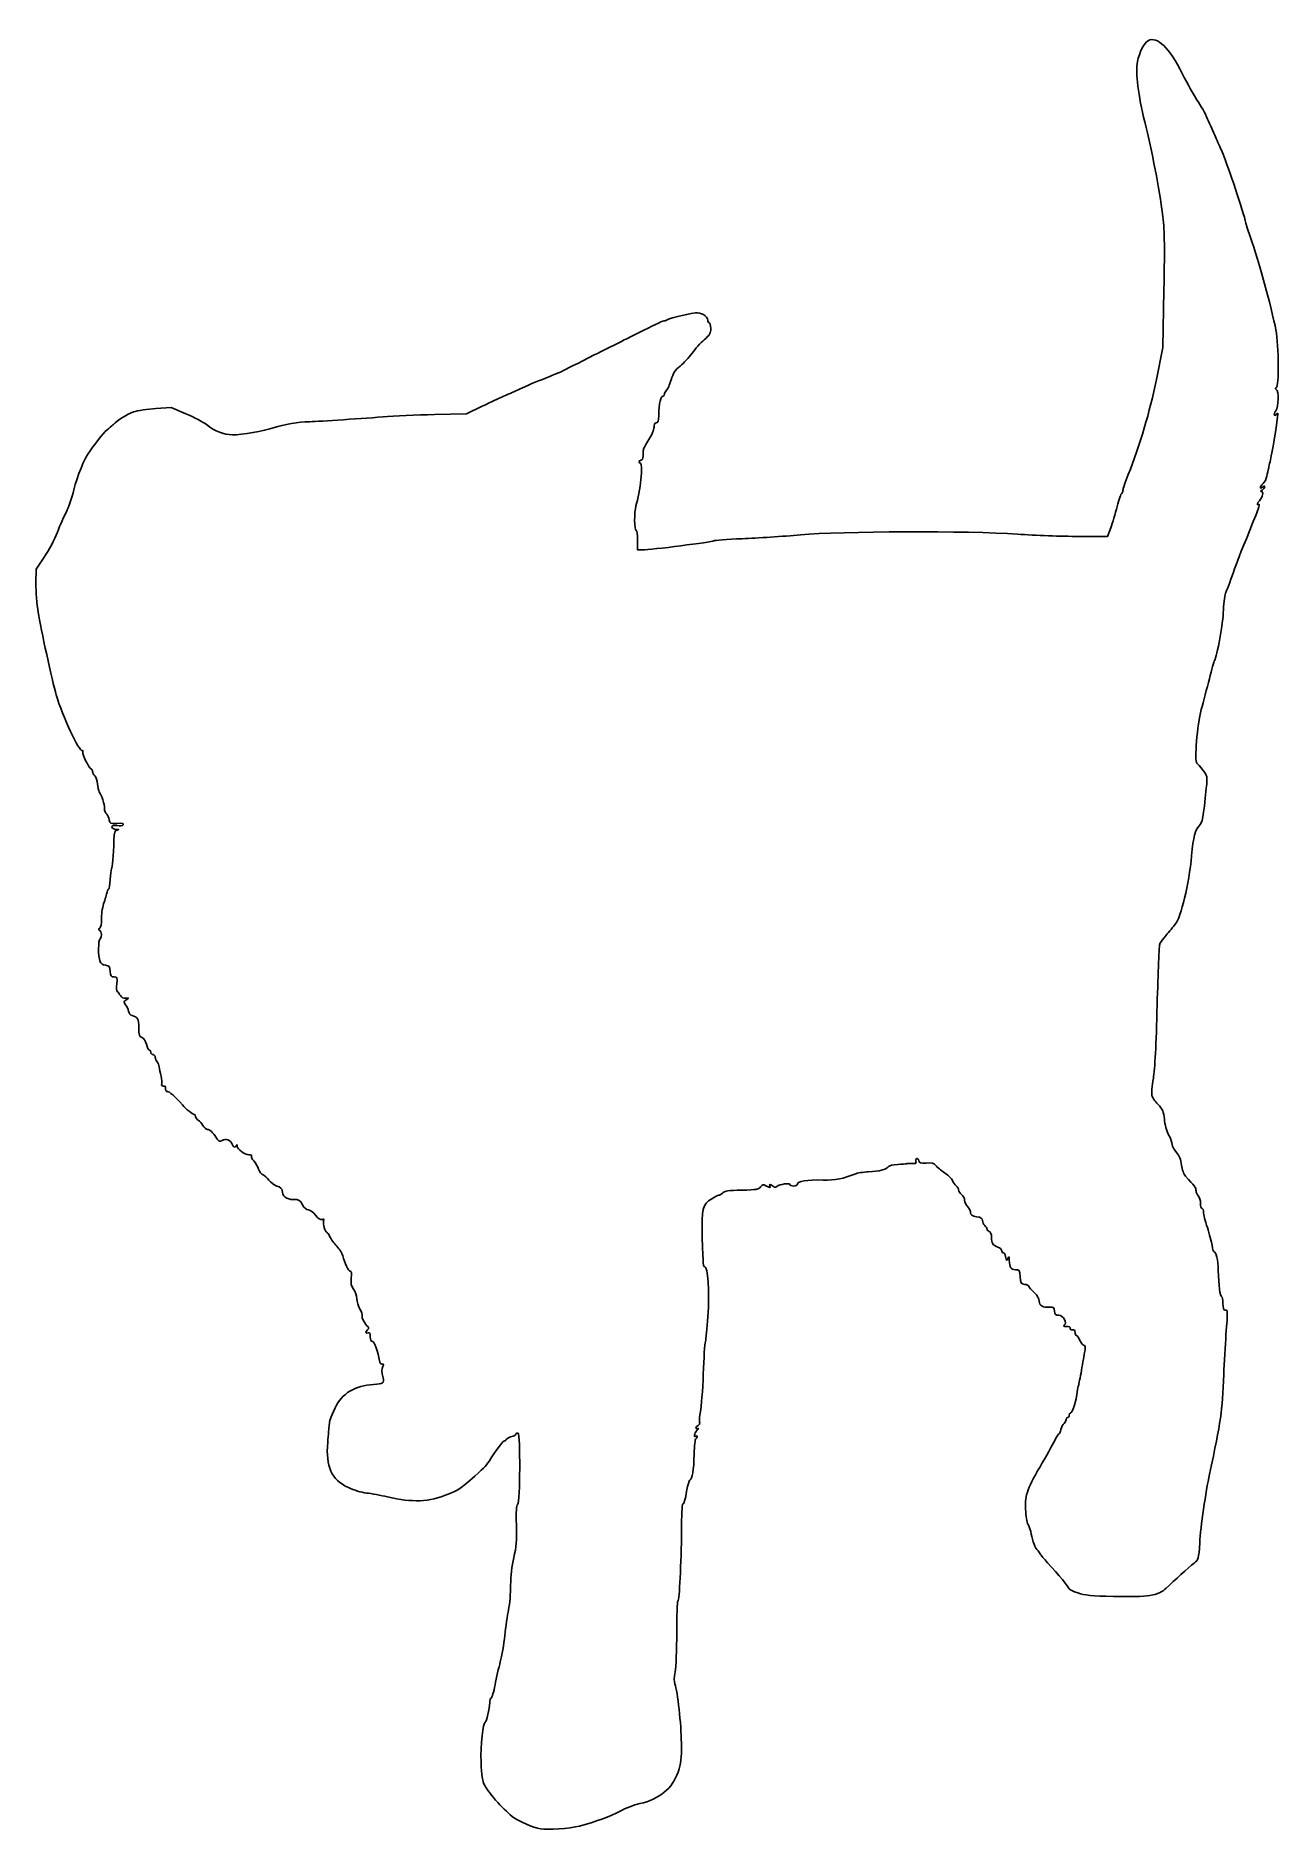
# Model space of a CAD drawing. Header units: centimetres. Extents: x -7.1 to 7.1, y -10.2 to 10.2.
import ezdxf

# ---------------------------------------------------------------- set-up
doc = ezdxf.new("R2010")
doc.units = ezdxf.units.CM
doc.header["$MEASUREMENT"] = 0
doc.layers.add('Camada 1', color=7, linetype='Continuous')

msp = doc.modelspace()

# ---------------------------------------------------------------- linework, layer by layer
at = {"layer": 'Camada 1'}
msp.add_open_spline([(-1.32289, -10.14869), (-1.41126, -10.13123), (-1.55451, -10.07111), (-1.62822, -10.02063), (-1.62822, -10.02063), (-1.71836, -9.95864), (-1.90945, -9.74673), (-1.95662, -9.65593), (-1.95662, -9.65593), (-1.98281, -9.60595), (-1.99189, -9.54729), (-1.9975, -9.39111), (-1.9975, -9.39111), (-2.00483, -9.20037), (-1.97758, -8.93923), (-1.95067, -8.93923), (-1.95067, -8.93923), (-1.93567, -8.93923), (-1.89931, -8.78254), (-1.89931, -8.71896), (-1.89931, -8.71896), (-1.89931, -8.69258), (-1.89161, -8.66832), (-1.88254, -8.66517), (-1.88254, -8.66517), (-1.87346, -8.66221), (-1.85354, -8.59476), (-1.83851, -8.51547), (-1.83851, -8.51547), (-1.82348, -8.43636), (-1.79694, -8.31809), (-1.77948, -8.25292), (-1.77948, -8.25292), (-1.76236, -8.18759), (-1.73929, -8.05414), (-1.72881, -7.95632), (-1.72881, -7.95632), (-1.71799, -7.85834), (-1.69875, -7.72645), (-1.6855, -7.66287), (-1.6855, -7.66287), (-1.67256, -7.59929), (-1.66208, -7.47438), (-1.66208, -7.3853), (-1.66208, -7.3853), (-1.66208, -7.28015), (-1.64949, -7.17011), (-1.62644, -7.07177), (-1.62644, -7.07177), (-1.59744, -6.94895), (-1.59186, -6.87929), (-1.59673, -6.70318), (-1.59673, -6.70318), (-1.60094, -6.54493), (-1.59673, -6.48082), (-1.58136, -6.46651), (-1.58136, -6.46651), (-1.55445, -6.44135), (-1.55062, -5.67628), (-1.57718, -5.65985), (-1.57718, -5.65985), (-1.5866, -5.65408), (-1.59848, -5.65969), (-1.60303, -5.67226), (-1.60303, -5.67226), (-1.60792, -5.68485), (-1.62888, -5.69636), (-1.64915, -5.69795), (-1.64915, -5.69795), (-1.66976, -5.69954), (-1.69458, -5.71142), (-1.704, -5.72433), (-1.704, -5.72433), (-1.71342, -5.73743), (-1.72636, -5.74738), (-1.73265, -5.74634), (-1.73265, -5.74634), (-1.74487, -5.74459), (-1.79832, -5.81376), (-1.88148, -5.93954), (-1.88148, -5.93954), (-1.94681, -6.0382), (-1.94263, -6.03371), (-2.06978, -6.14584), (-2.06978, -6.14584), (-2.23501, -6.29115), (-2.25634, -6.30583), (-2.37196, -6.35282), (-2.37196, -6.35282), (-2.58857, -6.44085), (-2.77511, -6.44852), (-3.06054, -6.38182), (-3.06054, -6.38182), (-3.13497, -6.36436), (-3.24152, -6.34512), (-3.29742, -6.33885), (-3.29742, -6.33885), (-3.35505, -6.33258), (-3.44413, -6.30583), (-3.50387, -6.2772), (-3.50387, -6.2772), (-3.69776, -6.18375), (-3.76171, -6.04312), (-3.73795, -5.76311), (-3.73795, -5.76311), (-3.73096, -5.67839), (-3.72361, -5.59018), (-3.72152, -5.56676), (-3.72152, -5.56676), (-3.71768, -5.51924), (-3.70858, -5.49323), (-3.65339, -5.37147), (-3.65339, -5.37147), (-3.58002, -5.20954), (-3.4263, -5.11609), (-3.21704, -5.10646), (-3.21704, -5.10646), (-3.11152, -5.10175), (-3.09512, -5.09006), (-3.10978, -5.0305), (-3.10978, -5.0305), (-3.12621, -4.96377), (-3.12655, -4.93618), (-3.11118, -4.90088), (-3.11118, -4.90088), (-3.1021, -4.87958), (-3.10525, -4.87207), (-3.12097, -4.87537), (-3.12097, -4.87537), (-3.1346, -4.87833), (-3.14648, -4.8628), (-3.14997, -4.83801), (-3.14997, -4.83801), (-3.16394, -4.7372), (-3.20762, -4.61774), (-3.23067, -4.61774), (-3.23067, -4.61774), (-3.24639, -4.61774), (-3.25477, -4.5994), (-3.25477, -4.56517), (-3.25477, -4.56517), (-3.25477, -4.52516), (-3.26107, -4.51487), (-3.28028, -4.5222), (-3.28028, -4.5222), (-3.31137, -4.53389), (-3.31346, -4.51365), (-3.28483, -4.48481), (-3.28483, -4.48481), (-3.27086, -4.47103), (-3.2698, -4.45967), (-3.28099, -4.45179), (-3.28099, -4.45179), (-3.31277, -4.42943), (-3.3582, -4.34577), (-3.34735, -4.32865), (-3.34735, -4.32865), (-3.34177, -4.31923), (-3.35293, -4.28465), (-3.37217, -4.25181), (-3.37217, -4.25181), (-3.39175, -4.21898), (-3.40747, -4.1655), (-3.40747, -4.13304), (-3.40747, -4.13304), (-3.40747, -4.09933), (-3.42319, -4.05303), (-3.4438, -4.02509), (-3.4438, -4.02509), (-3.47245, -3.98612), (-3.47804, -3.96029), (-3.4714, -3.89862), (-3.4714, -3.89862), (-3.46513, -3.84533), (-3.46862, -3.82123), (-3.48259, -3.82123), (-3.48259, -3.82123), (-3.50355, -3.82123), (-3.5486, -3.72831), (-3.56747, -3.64586), (-3.56747, -3.64586), (-3.5734, -3.61948), (-3.60414, -3.57143), (-3.63526, -3.53913), (-3.63526, -3.53913), (-3.66669, -3.50701), (-3.70164, -3.45809), (-3.71281, -3.43065), (-3.71281, -3.43065), (-3.72435, -3.40305), (-3.73972, -3.3807), (-3.7467, -3.3807), (-3.7467, -3.3807), (-3.76766, -3.3807), (-3.797, -3.28095), (-3.78514, -3.25005), (-3.78514, -3.25005), (-3.7771, -3.22925), (-3.78165, -3.22489), (-3.8026, -3.23293), (-3.8026, -3.23293), (-3.82181, -3.24044), (-3.84417, -3.2256), (-3.87525, -3.18507), (-3.87525, -3.18507), (-3.90179, -3.15014), (-3.93465, -3.12639), (-3.95629, -3.12639), (-3.95629, -3.12639), (-3.98074, -3.12639), (-4.00347, -3.10665), (-4.02476, -3.06718), (-4.02476, -3.06718), (-4.05376, -3.01355), (-4.06389, -3.00778), (-4.12956, -3.00778), (-4.12956, -3.00778), (-4.20536, -3.00778), (-4.25497, -2.96674), (-4.25497, -2.90367), (-4.25497, -2.90367), (-4.25497, -2.88586), (-4.27733, -2.86753), (-4.314, -2.85528), (-4.314, -2.85528), (-4.34615, -2.84464), (-4.38843, -2.81406), (-4.40764, -2.78718), (-4.40764, -2.78718), (-4.4265, -2.76046), (-4.4555, -2.73442), (-4.47225, -2.72902), (-4.47225, -2.72902), (-4.48868, -2.72378), (-4.51138, -2.69441), (-4.52255, -2.66367), (-4.52255, -2.66367), (-4.53374, -2.63277), (-4.55853, -2.59083), (-4.5774, -2.57025), (-4.5774, -2.57025), (-4.59661, -2.54964), (-4.60777, -2.52535), (-4.60222, -2.51609), (-4.60222, -2.51609), (-4.59627, -2.5068), (-4.61026, -2.49932), (-4.63296, -2.49932), (-4.63296, -2.49932), (-4.68291, -2.49932), (-4.76258, -2.43958), (-4.76467, -2.40063), (-4.76467, -2.40063), (-4.76536, -2.38298), (-4.76922, -2.38036), (-4.77446, -2.39346), (-4.77446, -2.39346), (-4.7874, -2.42542), (-4.81044, -2.41897), (-4.82301, -2.37968), (-4.82301, -2.37968), (-4.83735, -2.33462), (-4.89744, -2.31208), (-4.93795, -2.33653), (-4.93795, -2.33653), (-4.96277, -2.35172), (-4.97322, -2.34875), (-4.99208, -2.32153), (-4.99208, -2.32153), (-5.04624, -2.24345), (-5.07836, -2.21165), (-5.10352, -2.21149), (-5.10352, -2.21149), (-5.1182, -2.21149), (-5.14091, -2.19175), (-5.15382, -2.16765), (-5.15382, -2.16765), (-5.16641, -2.14373), (-5.19086, -2.11664), (-5.20729, -2.10772), (-5.20729, -2.10772), (-5.22406, -2.0988), (-5.23766, -2.08031), (-5.23766, -2.06666), (-5.23766, -2.06666), (-5.23766, -2.05288), (-5.24465, -2.04184), (-5.25338, -2.04184), (-5.25338, -2.04184), (-5.27084, -2.04184), (-5.3463, -1.98107), (-5.38787, -1.93336), (-5.38787, -1.93336), (-5.46963, -1.83904), (-5.53879, -1.77773), (-5.55659, -1.78366), (-5.55659, -1.78366), (-5.5744, -1.78977), (-5.58419, -1.76744), (-5.5786, -1.73249), (-5.5786, -1.73249), (-5.57754, -1.72548), (-5.58873, -1.71974), (-5.60376, -1.71974), (-5.60376, -1.71974), (-5.62019, -1.71974), (-5.62752, -1.71032), (-5.62228, -1.69651), (-5.62228, -1.69651), (-5.61704, -1.6836), (-5.62088, -1.64359), (-5.63032, -1.60742), (-5.63032, -1.60742), (-5.63974, -1.57146), (-5.64953, -1.52445), (-5.65165, -1.50331), (-5.65165, -1.50331), (-5.65374, -1.48198), (-5.66456, -1.45579), (-5.67541, -1.44478), (-5.67541, -1.44478), (-5.68623, -1.43377), (-5.69531, -1.41123), (-5.69531, -1.39448), (-5.69531, -1.39448), (-5.69531, -1.37773), (-5.70685, -1.36392), (-5.72082, -1.36392), (-5.72082, -1.36392), (-5.73479, -1.36392), (-5.74598, -1.35257), (-5.74598, -1.33841), (-5.74598, -1.33841), (-5.74598, -1.32463), (-5.75331, -1.31309), (-5.76241, -1.31309), (-5.76241, -1.31309), (-5.77151, -1.31309), (-5.78686, -1.28303), (-5.79665, -1.24636), (-5.79665, -1.24636), (-5.80782, -1.20482), (-5.82739, -1.17545), (-5.84835, -1.169), (-5.84835, -1.169), (-5.87663, -1.1599), (-5.8819, -1.14296), (-5.8819, -1.05981), (-5.8819, -1.05981), (-5.8819, -0.9585), (-5.89624, -0.93215), (-5.95805, -0.92077), (-5.95805, -0.92077), (-5.97901, -0.91691), (-5.99403, -0.89841), (-5.99753, -0.87222), (-5.99753, -0.87222), (-6.00102, -0.84915), (-6.01605, -0.81615), (-6.03142, -0.79885), (-6.03142, -0.79885), (-6.05727, -0.76985), (-6.05693, -0.76602), (-6.02584, -0.74331), (-6.02584, -0.74331), (-5.99369, -0.71971), (-5.99369, -0.71902), (-6.03214, -0.72373), (-6.03214, -0.72373), (-6.05765, -0.72669), (-6.07894, -0.71624), (-6.09117, -0.69455), (-6.09117, -0.69455), (-6.10165, -0.67587), (-6.11736, -0.6556), (-6.12575, -0.64968), (-6.12575, -0.64968), (-6.13379, -0.64373), (-6.13692, -0.60356), (-6.13205, -0.56078), (-6.13205, -0.56078), (-6.12366, -0.48794), (-6.12575, -0.4827), (-6.16242, -0.4827), (-6.16242, -0.4827), (-6.1956, -0.4827), (-6.20261, -0.47275), (-6.20679, -0.41912), (-6.20679, -0.41912), (-6.21168, -0.36356), (-6.21833, -0.35483), (-6.25955, -0.35014), (-6.25955, -0.35014), (-6.29204, -0.34646), (-6.31231, -0.33109), (-6.32313, -0.30244), (-6.32313, -0.30244), (-6.34443, -0.24656), (-6.34374, -0.06384), (-6.32242, -0.05056), (-6.32242, -0.05056), (-6.29832, -0.03553), (-6.30146, 0.03818), (-6.32663, 0.0485), (-6.32663, 0.0485), (-6.3434, 0.05511), (-6.34306, 0.06038), (-6.32557, 0.0726), (-6.32557, 0.0726), (-6.3116, 0.08255), (-6.30461, 0.1189), (-6.30671, 0.17147), (-6.30671, 0.17147), (-6.30846, 0.21706), (-6.29692, 0.29654), (-6.2812, 0.34774), (-6.2812, 0.34774), (-6.26548, 0.3991), (-6.24837, 0.45812), (-6.24313, 0.47908), (-6.24313, 0.47908), (-6.23789, 0.50004), (-6.22879, 0.51715), (-6.22286, 0.51734), (-6.22286, 0.51734), (-6.21691, 0.51734), (-6.20992, 0.56452), (-6.20714, 0.62198), (-6.20714, 0.62198), (-6.20434, 0.67945), (-6.19735, 0.73395), (-6.19177, 0.74287), (-6.19177, 0.74287), (-6.18129, 0.75999), (-6.17044, 0.89011), (-6.16486, 1.07161), (-6.16486, 1.07161), (-6.16171, 1.16191), (-6.15647, 1.17781), (-6.12747, 1.18374), (-6.12747, 1.18374), (-6.10337, 1.18845), (-6.1072, 1.19125), (-6.14006, 1.19282), (-6.14006, 1.19282), (-6.16834, 1.19422), (-6.18686, 1.2047), (-6.18686, 1.21936), (-6.18686, 1.21936), (-6.18686, 1.2377), (-6.1722, 1.24137), (-6.12958, 1.23457), (-6.12958, 1.23457), (-6.09428, 1.2288), (-6.06775, 1.23298), (-6.06005, 1.24539), (-6.06005, 1.24539), (-6.05097, 1.26023), (-6.06947, 1.26425), (-6.12993, 1.26058), (-6.12993, 1.26058), (-6.20782, 1.25569), (-6.21237, 1.2578), (-6.21761, 1.30024), (-6.21761, 1.30024), (-6.22039, 1.32487), (-6.23367, 1.35422), (-6.24695, 1.36541), (-6.24695, 1.36541), (-6.26058, 1.37658), (-6.27174, 1.40576), (-6.27174, 1.43021), (-6.27174, 1.43021), (-6.27208, 1.47704), (-6.30283, 1.57573), (-6.33042, 1.61886), (-6.33042, 1.61886), (-6.33952, 1.63283), (-6.34894, 1.67318), (-6.35138, 1.70882), (-6.35138, 1.70882), (-6.35381, 1.74427), (-6.36744, 1.78481), (-6.38141, 1.79894), (-6.38141, 1.79894), (-6.39538, 1.8131), (-6.40692, 1.83492), (-6.40692, 1.84733), (-6.40692, 1.84733), (-6.40692, 1.8599), (-6.41319, 1.87265), (-6.42055, 1.8758), (-6.42055, 1.8758), (-6.4478, 1.88749), (-6.52816, 2.04574), (-6.51871, 2.06985), (-6.51871, 2.06985), (-6.51347, 2.08382), (-6.51522, 2.09118), (-6.52289, 2.08644), (-6.52289, 2.08644), (-6.55678, 2.06564), (-6.74824, 2.47421), (-6.8202, 2.72033), (-6.8202, 2.72033), (-6.86317, 2.8681), (-6.99628, 3.47529), (-7.02456, 3.6559), (-7.02456, 3.6559), (-7.0389, 3.7462), (-7.05041, 3.89328), (-7.04938, 3.98237), (-7.04938, 3.98237), (-7.04938, 3.98237), (-7.04832, 4.14445), (-7.04832, 4.14445), (-7.04832, 4.14445), (-7.04832, 4.14445), (-6.95643, 4.27984), (-6.95643, 4.27984), (-6.95643, 4.27984), (-6.90613, 4.35443), (-6.83869, 4.48211), (-6.80691, 4.56353), (-6.80691, 4.56353), (-6.77476, 4.64492), (-6.72902, 4.75009), (-6.70454, 4.79708), (-6.70454, 4.79708), (-6.68006, 4.84407), (-6.64202, 4.95517), (-6.62001, 5.04391), (-6.62001, 5.04391), (-6.57982, 5.20705), (-6.50158, 5.39536), (-6.43485, 5.48952), (-6.43485, 5.48952), (-6.34785, 5.61284), (-6.26716, 5.71013), (-6.22419, 5.74281), (-6.22419, 5.74281), (-6.19903, 5.76218), (-6.17458, 5.78247), (-6.16969, 5.78771), (-6.16969, 5.78771), (-6.13056, 5.83137), (-6.01073, 5.9063), (-5.94331, 5.92884), (-5.94331, 5.92884), (-5.89825, 5.94403), (-5.78332, 5.96152), (-5.68828, 5.96763), (-5.68828, 5.96763), (-5.68828, 5.96763), (-5.51535, 5.9788), (-5.51535, 5.9788), (-5.51535, 5.9788), (-5.51535, 5.9788), (-5.34697, 5.90736), (-5.34697, 5.90736), (-5.34697, 5.90736), (-5.25405, 5.86807), (-5.14959, 5.81338), (-5.11467, 5.7856), (-5.11467, 5.7856), (-5.01929, 5.70998), (-4.91763, 5.66995), (-4.82051, 5.66961), (-4.82051, 5.66961), (-4.70907, 5.66908), (-4.46766, 5.71118), (-4.34328, 5.75277), (-4.34328, 5.75277), (-4.24652, 5.78526), (-4.05438, 5.81775), (-3.95828, 5.81775), (-3.95828, 5.81775), (-3.89541, 5.81775), (-3.40805, 5.8499), (-3.11074, 5.87331), (-3.11074, 5.87331), (-2.98951, 5.88291), (-2.72646, 5.89495), (-2.52628, 5.90003), (-2.52628, 5.90003), (-2.52628, 5.90003), (-2.1619, 5.90911), (-2.1619, 5.90911), (-2.1619, 5.90911), (-2.1619, 5.90911), (-1.98373, 5.99417), (-1.98373, 5.99417), (-1.98373, 5.99417), (-1.88591, 6.041), (-1.79053, 6.08569), (-1.77204, 6.09355), (-1.77204, 6.09355), (-1.75318, 6.10141), (-1.6847, 6.13199), (-1.61938, 6.1615), (-1.61938, 6.1615), (-1.42549, 6.24884), (-1.40591, 6.25741), (-1.24663, 6.32062), (-1.24663, 6.32062), (-1.16278, 6.35417), (-1.08243, 6.38788), (-1.06846, 6.39592), (-1.06846, 6.39592), (-1.05415, 6.40378), (-0.89378, 6.48466), (-0.71246, 6.57549), (-0.71246, 6.57549), (-0.5308, 6.66632), (-0.27751, 6.79348), (-0.14929, 6.85793), (-0.14929, 6.85793), (-0.02107, 6.92238), (0.08373, 6.97025), (0.08373, 6.96413), (0.08373, 6.96413), (0.08373, 6.95801), (0.09386, 6.96135), (0.10611, 6.97164), (0.10611, 6.97164), (0.12741, 6.98929), (0.31817, 7.03731), (0.43414, 7.05427), (0.43414, 7.05427), (0.49632, 7.06353), (0.57387, 7.01688), (0.57458, 6.96989), (0.57458, 6.96989), (0.57495, 6.95346), (0.58297, 6.9402), (0.59204, 6.9402), (0.59204, 6.9402), (0.60146, 6.9402), (0.60916, 6.91139), (0.60916, 6.87625), (0.60916, 6.87625), (0.60916, 6.82212), (0.59797, 6.80288), (0.53508, 6.74803), (0.53508, 6.74803), (0.4942, 6.71258), (0.43202, 6.6441), (0.3971, 6.59571), (0.3971, 6.59571), (0.36215, 6.5475), (0.301, 6.48199), (0.26118, 6.45019), (0.26118, 6.45019), (0.2039, 6.40442), (0.18292, 6.37211), (0.15918, 6.29332), (0.15918, 6.29332), (0.14275, 6.23866), (0.11899, 6.18556), (0.10642, 6.17524), (0.10642, 6.17524), (0.09385, 6.16492), (0.08372, 6.1459), (0.08372, 6.13314), (0.08372, 6.13314), (0.08372, 6.1202), (0.07673, 6.10972), (0.068, 6.10972), (0.068, 6.10972), (0.03972, 6.10972), (0.02188, 6.03024), (0.01805, 5.88509), (0.01805, 5.88509), (0.01665, 5.82588), (0.00932, 5.80474), (-0.00955, 5.80474), (-0.00955, 5.80474), (-0.02632, 5.80474), (-0.03506, 5.78781), (-0.03506, 5.75532), (-0.03506, 5.75532), (-0.03506, 5.72738), (-0.06057, 5.66695), (-0.09409, 5.61591), (-0.09409, 5.61591), (-0.12692, 5.5663), (-0.15455, 5.51407), (-0.15558, 5.49994), (-0.15558, 5.49994), (-0.15661, 5.48581), (-0.15836, 5.45329), (-0.15907, 5.42763), (-0.15907, 5.42763), (-0.15976, 5.40144), (-0.16989, 5.38098), (-0.18249, 5.38098), (-0.18249, 5.38098), (-0.19437, 5.38098), (-0.2045, 5.37328), (-0.2045, 5.36405), (-0.2045, 5.36405), (-0.2045, 5.35479), (-0.19786, 5.34709), (-0.18982, 5.34709), (-0.18982, 5.34709), (-0.15767, 5.34709), (-0.19088, 5.02078), (-0.23943, 4.86288), (-0.23943, 4.86288), (-0.26073, 4.79337), (-0.2597, 4.58446), (-0.23837, 4.58446), (-0.23837, 4.58446), (-0.22858, 4.58446), (-0.22125, 4.53644), (-0.22125, 4.47423), (-0.22125, 4.47423), (-0.22125, 4.47423), (-0.22125, 4.36419), (-0.22125, 4.36419), (-0.22125, 4.36419), (-0.22125, 4.36419), (-0.1664, 4.36385), (-0.1664, 4.36385), (-0.1664, 4.36385), (-0.07837, 4.36348), (0.63362, 4.45381), (0.64304, 4.46656), (0.64304, 4.46656), (0.64759, 4.47302), (0.79256, 4.48368), (0.96514, 4.49032), (0.96514, 4.49032), (1.13738, 4.49693), (1.43467, 4.51704), (1.62578, 4.53485), (1.62578, 4.53485), (2.07644, 4.57676), (3.53221, 4.58115), (4.09186, 4.54218), (4.09186, 4.54218), (4.28752, 4.52855), (4.59703, 4.5172), (4.78009, 4.51702), (4.78009, 4.51702), (4.78009, 4.51702), (5.11235, 4.51668), (5.11235, 4.51668), (5.11235, 4.51668), (5.11235, 4.51668), (5.14799, 4.61415), (5.14799, 4.61415), (5.14799, 4.61415), (5.16754, 4.66778), (5.20038, 4.77642), (5.22133, 4.85571), (5.22133, 4.85571), (5.24229, 4.93485), (5.2657, 5.00226), (5.27303, 5.00523), (5.27303, 5.00523), (5.28036, 5.00838), (5.28666, 5.02375), (5.28666, 5.03928), (5.28666, 5.03928), (5.28666, 5.05484), (5.31391, 5.13622), (5.34746, 5.22007), (5.34746, 5.22007), (5.47777, 5.54479), (5.59342, 5.9345), (5.66676, 6.29608), (5.66676, 6.29608), (5.66676, 6.29608), (5.74082, 6.66046), (5.74082, 6.66046), (5.74082, 6.66046), (5.74082, 6.66046), (5.75238, 7.31287), (5.75238, 7.31287), (5.75238, 7.31287), (5.7618, 7.85455), (5.75899, 8.00145), (5.73701, 8.17718), (5.73701, 8.17718), (5.70418, 8.4392), (5.61369, 8.90486), (5.53471, 9.21948), (5.53471, 9.21948), (5.45959, 9.51801), (5.42885, 9.77688), (5.45295, 9.90719), (5.45295, 9.90719), (5.47219, 10.00903), (5.52738, 10.11785), (5.57244, 10.14195), (5.57244, 10.14195), (5.67444, 10.19661), (5.8135, 10.06334), (5.96058, 9.77024), (5.96058, 9.77024), (6.01892, 9.65374), (6.09578, 9.51645), (6.13105, 9.46525), (6.13105, 9.46525), (6.16669, 9.41389), (6.21908, 9.3187), (6.2481, 9.25337), (6.2481, 9.25337), (6.27673, 9.18804), (6.31726, 9.09668), (6.33753, 9.05004), (6.33753, 9.05004), (6.35814, 9.00339), (6.39203, 8.92706), (6.41333, 8.88042), (6.41333, 8.88042), (6.46154, 8.77353), (6.62748, 8.2804), (6.67569, 8.10101), (6.67569, 8.10101), (6.69561, 8.02642), (6.71831, 7.95009), (6.72636, 7.93157), (6.72636, 7.93157), (6.78782, 7.78938), (6.98451, 7.07898), (7.02227, 6.86236), (7.02227, 6.86236), (7.05582, 6.66951), (7.05963, 6.21903), (7.02785, 6.20418), (7.02785, 6.20418), (7.01073, 6.19632), (7.01073, 6.19249), (7.02785, 6.18444), (7.02785, 6.18444), (7.05963, 6.16957), (7.0551, 5.99055), (7.0219, 5.94285), (7.0219, 5.94285), (7.0069, 5.92155), (6.99989, 5.89901), (7.00584, 5.8929), (7.00584, 5.8929), (7.01214, 5.88679), (7.0247, 5.89309), (7.03412, 5.90671), (7.03412, 5.90671), (7.04706, 5.92505), (7.04915, 5.91579), (7.04285, 5.87247), (7.04285, 5.87247), (7.00163, 5.59595), (6.99046, 5.52819), (6.97057, 5.43178), (6.97057, 5.43178), (6.95763, 5.37116), (6.94366, 5.30637), (6.93914, 5.28766), (6.93914, 5.28766), (6.93459, 5.26914), (6.9262, 5.22948), (6.92028, 5.19979), (6.92028, 5.19979), (6.91467, 5.1701), (6.89546, 5.13253), (6.878, 5.11663), (6.878, 5.11663), (6.83993, 5.08239), (6.83397, 5.04501), (6.87099, 5.07594), (6.87099, 5.07594), (6.88742, 5.08938), (6.8965, 5.09044), (6.8965, 5.07872), (6.8965, 5.07872), (6.8965, 5.06877), (6.88322, 5.05287), (6.86681, 5.04327), (6.86681, 5.04327), (6.84829, 5.03245), (6.84548, 5.02581), (6.85948, 5.02546), (6.85948, 5.02546), (6.88604, 5.02493), (6.87136, 4.96344), (6.83538, 4.92206), (6.83538, 4.92206), (6.80813, 4.89132), (6.80395, 4.86565), (6.82839, 4.88068), (6.82839, 4.88068), (6.83712, 4.88626), (6.83432, 4.86197), (6.82138, 4.82652), (6.82138, 4.82652), (6.79132, 4.74426), (6.64601, 4.38318), (6.62503, 4.33865), (6.62503, 4.33865), (6.6163, 4.31997), (6.57823, 4.21707), (6.54084, 4.10984), (6.54084, 4.10984), (6.50345, 4.00276), (6.46432, 3.90024), (6.4535, 3.88206), (6.4535, 3.88206), (6.44302, 3.86372), (6.43149, 3.77482), (6.42799, 3.68399), (6.42799, 3.68399), (6.42238, 3.53551), (6.35531, 3.15316), (6.32702, 3.1072), (6.32702, 3.1072), (6.32075, 3.09707), (6.29419, 3.00396), (6.26765, 2.90038), (6.26765, 2.90038), (6.24146, 2.79664), (6.19986, 2.63942), (6.17542, 2.55087), (6.17542, 2.55087), (6.12896, 2.38162), (6.09578, 1.96588), (6.12721, 1.94336), (6.12721, 1.94336), (6.1356, 1.93725), (6.166, 1.90179), (6.19465, 1.86441), (6.19465, 1.86441), (6.24672, 1.79715), (6.24704, 1.79575), (6.23344, 1.66108), (6.23344, 1.66108), (6.19883, 1.32273), (6.18838, 1.26772), (6.1524, 1.23312), (6.1524, 1.23312), (6.10697, 1.18946), (6.08602, 1.10736), (6.06609, 0.89355), (6.06609, 0.89355), (6.03603, 0.56848), (5.94766, 0.1973), (5.8813, 0.11589), (5.8813, 0.11589), (5.8572, 0.08618), (5.81074, 0.02977), (5.7779, -0.00934), (5.7779, -0.00934), (5.74538, -0.04847), (5.71292, -0.09057), (5.70559, -0.10261), (5.70559, -0.10261), (5.69858, -0.11486), (5.68498, -0.42839), (5.67553, -0.79958), (5.67553, -0.79958), (5.66399, -1.25879), (5.65002, -1.52467), (5.63219, -1.63246), (5.63219, -1.63246), (5.61753, -1.71946), (5.60983, -1.80714), (5.61473, -1.82722), (5.61473, -1.82722), (5.61997, -1.84749), (5.65177, -1.89342), (5.68601, -1.9294), (5.68601, -1.9294), (5.73911, -1.98581), (5.74888, -2.00904), (5.75692, -2.09691), (5.75692, -2.09691), (5.76216, -2.15559), (5.78311, -2.23071), (5.80584, -2.27386), (5.80584, -2.27386), (5.82785, -2.31511), (5.84569, -2.36435), (5.84569, -2.38372), (5.84569, -2.38372), (5.84569, -2.40296), (5.86733, -2.4433), (5.8939, -2.47352), (5.8939, -2.47352), (5.92848, -2.51281), (5.94523, -2.55369), (5.95258, -2.61677), (5.95258, -2.61677), (5.95885, -2.67022), (5.97668, -2.71983), (5.99729, -2.74218), (5.99729, -2.74218), (6.0986, -2.85135), (6.11709, -2.87704), (6.11709, -2.90829), (6.11709, -2.90829), (6.11709, -2.92715), (6.12828, -2.95388), (6.14225, -2.96785), (6.14225, -2.96785), (6.15622, -2.98182), (6.16776, -3.01936), (6.16776, -3.05135), (6.16776, -3.05135), (6.16776, -3.08331), (6.17543, -3.10951), (6.18485, -3.10951), (6.18485, -3.10951), (6.19395, -3.10951), (6.20162, -3.12837), (6.20162, -3.15142), (6.20162, -3.15142), (6.20162, -3.17431), (6.22117, -3.25257), (6.24496, -3.32507), (6.24496, -3.32507), (6.26869, -3.39757), (6.29248, -3.48927), (6.29806, -3.52893), (6.29806, -3.52893), (6.30364, -3.56856), (6.3138, -3.60108), (6.32111, -3.60108), (6.32111, -3.60108), (6.34487, -3.60108), (6.36582, -3.69329), (6.369, -3.81277), (6.369, -3.81277), (6.37318, -3.98168), (6.38961, -4.10937), (6.40707, -4.10937), (6.40707, -4.10937), (6.41509, -4.10937), (6.42207, -4.14379), (6.42207, -4.18573), (6.42207, -4.18573), (6.42207, -4.24214), (6.42871, -4.26206), (6.44758, -4.26206), (6.44758, -4.26206), (6.47764, -4.26206), (6.47727, -4.26119), (6.45668, -4.54241), (6.45668, -4.54241), (6.44758, -4.66314), (6.43607, -4.86488), (6.43115, -4.99061), (6.43115, -4.99061), (6.41406, -5.42437), (6.40183, -5.51062), (6.2687, -6.1262), (6.2687, -6.1262), (6.22748, -6.31625), (6.16879, -6.72794), (6.15832, -6.90177), (6.15832, -6.90177), (6.14678, -7.08939), (6.14538, -7.09357), (6.09368, -7.13548), (6.09368, -7.13548), (6.02976, -7.18702), (5.8687, -7.33114), (5.77753, -7.41776), (5.77753, -7.41776), (5.6867, -7.50425), (5.57737, -7.52153), (5.18015, -7.51243), (5.18015, -7.51243), (4.9321, -7.50685), (4.85212, -7.49899), (4.77417, -7.47242), (4.77417, -7.47242), (4.72038, -7.45443), (4.6767, -7.43294), (4.6767, -7.4249), (4.6767, -7.4249), (4.67636, -7.4099), (4.55338, -7.26157), (4.43074, -7.12883), (4.43074, -7.12883), (4.39338, -7.08851), (4.356, -7.04255), (4.34726, -7.02718), (4.34726, -7.02718), (4.33887, -7.01162), (4.32665, -6.99503), (4.32001, -6.99048), (4.32001, -6.99048), (4.29519, -6.97249), (4.25714, -6.87695), (4.24595, -6.8048), (4.24595, -6.8048), (4.23968, -6.76342), (4.22534, -6.71849), (4.21417, -6.70505), (4.21417, -6.70505), (4.20298, -6.69177), (4.18901, -6.62279), (4.18343, -6.55167), (4.18343, -6.55167), (4.16909, -6.37961), (4.19356, -6.30309), (4.34588, -6.04145), (4.34588, -6.04145), (4.41401, -5.92477), (4.48701, -5.79322), (4.50868, -5.74903), (4.50868, -5.74903), (4.52998, -5.70466), (4.55305, -5.66852), (4.55969, -5.66852), (4.55969, -5.66852), (4.56668, -5.66852), (4.57678, -5.64614), (4.58311, -5.61891), (4.58311, -5.61891), (4.58904, -5.59147), (4.60475, -5.56001), (4.61838, -5.54901), (4.61838, -5.54901), (4.63166, -5.53784), (4.64248, -5.51829), (4.64248, -5.50551), (4.64248, -5.50551), (4.64248, -5.4926), (4.65018, -5.48209), (4.6596, -5.48209), (4.6596, -5.48209), (4.66868, -5.48209), (4.67637, -5.47055), (4.67637, -5.45658), (4.67637, -5.45658), (4.67637, -5.44261), (4.68298, -5.43126), (4.69137, -5.43126), (4.69137, -5.43126), (4.71619, -5.43126), (4.75357, -5.30775), (4.77067, -5.16853), (4.77067, -5.16853), (4.77173, -5.15927), (4.778, -5.13257), (4.78464, -5.10916), (4.78464, -5.10916), (4.79128, -5.08593), (4.80806, -4.99825), (4.82203, -4.9144), (4.82203, -4.9144), (4.836, -4.83037), (4.85172, -4.74094), (4.85696, -4.71543), (4.85696, -4.71543), (4.8636, -4.68291), (4.85868, -4.66601), (4.8409, -4.65918), (4.8409, -4.65918), (4.82659, -4.65376), (4.80597, -4.62685), (4.79444, -4.59962), (4.79444, -4.59962), (4.78325, -4.57237), (4.76719, -4.55001), (4.75914, -4.55001), (4.75914, -4.55001), (4.75078, -4.55001), (4.74414, -4.53445), (4.74414, -4.5154), (4.74414, -4.5154), (4.74414, -4.49183), (4.73472, -4.48222), (4.71443, -4.48571), (4.71443, -4.48571), (4.69803, -4.48849), (4.68683, -4.48134), (4.68929, -4.46946), (4.68929, -4.46946), (4.69172, -4.45673), (4.67498, -4.44813), (4.64667, -4.44798), (4.64667, -4.44798), (4.61664, -4.44779), (4.60791, -4.44293), (4.62185, -4.43401), (4.62185, -4.43401), (4.65961, -4.41009), (4.60928, -4.32117), (4.55793, -4.32117), (4.55793, -4.32117), (4.52404, -4.32117), (4.51427, -4.31157), (4.51007, -4.27347), (4.51007, -4.27347), (4.50515, -4.23296), (4.49748, -4.22632), (4.45906, -4.22981), (4.45906, -4.22981), (4.38045, -4.23714), (4.33746, -4.21356), (4.33746, -4.16311), (4.33746, -4.16311), (4.33746, -4.13271), (4.31791, -4.09953), (4.27809, -4.0632), (4.27809, -4.0632), (4.24557, -4.03314), (4.21869, -4.00134), (4.21869, -3.99245), (4.21869, -3.99245), (4.21869, -3.98335), (4.19773, -3.97356), (4.17223, -3.97062), (4.17223, -3.97062), (4.12963, -3.9657), (4.12508, -3.95855), (4.12053, -3.88484), (4.12053, -3.88484), (4.11564, -3.80885), (4.11249, -3.80433), (4.06706, -3.80433), (4.06706, -3.80433), (4.01433, -3.80433), (3.99927, -3.78091), (3.99718, -3.69707), (3.99718, -3.69707), (3.99615, -3.65183), (3.99406, -3.64868), (3.98181, -3.67715), (3.98181, -3.67715), (3.96924, -3.70721), (3.96609, -3.70475), (3.95562, -3.65638), (3.95562, -3.65638), (3.94898, -3.62614), (3.93676, -3.60553), (3.92871, -3.61077), (3.92871, -3.61077), (3.92035, -3.61566), (3.91371, -3.60781), (3.91371, -3.59312), (3.91371, -3.59312), (3.91371, -3.57828), (3.8931, -3.55819), (3.86759, -3.54856), (3.86759, -3.54856), (3.80959, -3.52657), (3.79562, -3.50506), (3.79528, -3.43521), (3.79528, -3.43521), (3.79528, -3.4015), (3.78515, -3.37565), (3.76977, -3.3697), (3.76977, -3.3697), (3.7558, -3.36446), (3.74426, -3.35258), (3.74426, -3.34369), (3.74426, -3.34369), (3.74426, -3.33459), (3.73272, -3.31591), (3.71875, -3.30194), (3.71875, -3.30194), (3.70478, -3.28797), (3.69361, -3.26246), (3.69361, -3.24532), (3.69361, -3.24532), (3.69361, -3.22209), (3.67615, -3.21108), (3.62582, -3.20272), (3.62582, -3.20272), (3.57375, -3.1938), (3.55803, -3.18348), (3.55803, -3.15816), (3.55803, -3.15816), (3.55803, -3.13982), (3.54266, -3.10855), (3.52414, -3.08863), (3.52414, -3.08863), (3.50528, -3.06855), (3.49025, -3.03624), (3.49025, -3.01685), (3.49025, -3.01685), (3.49025, -2.9973), (3.4749, -2.96827), (3.45604, -2.95237), (3.45604, -2.95237), (3.43752, -2.93647), (3.42215, -2.91274), (3.42215, -2.8998), (3.42215, -2.8998), (3.42215, -2.88689), (3.41027, -2.86612), (3.39524, -2.85371), (3.39524, -2.85371), (3.38021, -2.8413), (3.36135, -2.81405), (3.3533, -2.79309), (3.3533, -2.79309), (3.34526, -2.77195), (3.30999, -2.73631), (3.27469, -2.71379), (3.27469, -2.71379), (3.23942, -2.69122), (3.19259, -2.65352), (3.17058, -2.62976), (3.17058, -2.62976), (3.13671, -2.59288), (3.11922, -2.58766), (3.05459, -2.59378), (3.05459, -2.59378), (2.98961, -2.59973), (2.97701, -2.59587), (2.96971, -2.56724), (2.96971, -2.56724), (2.96479, -2.54872), (2.95365, -2.53806), (2.94455, -2.54364), (2.94455, -2.54364), (2.93582, -2.54906), (2.93267, -2.56478), (2.93828, -2.57857), (2.93828, -2.57857), (2.94561, -2.59781), (2.93476, -2.60286), (2.89251, -2.60058), (2.89251, -2.60058), (2.86248, -2.59899), (2.83383, -2.59952), (2.82927, -2.6018), (2.82927, -2.6018), (2.82438, -2.60408), (2.78035, -2.60757), (2.73111, -2.6095), (2.73111, -2.6095), (2.67452, -2.61159), (2.63398, -2.6226), (2.62107, -2.63882), (2.62107, -2.63882), (2.59519, -2.67115), (2.52849, -2.6874), (2.39713, -2.69348), (2.39713, -2.69348), (2.34125, -2.69594), (2.27241, -2.70745), (2.24444, -2.71899), (2.24444, -2.71899), (2.11694, -2.77156), (2.02333, -2.78903), (1.88355, -2.78662), (1.88355, -2.78662), (1.69945, -2.78329), (1.59187, -2.79988), (1.59187, -2.83168), (1.59187, -2.83168), (1.59187, -2.84546), (1.57475, -2.85525), (1.54959, -2.85525), (1.54959, -2.85525), (1.52617, -2.85525), (1.50731, -2.84723), (1.50731, -2.83744), (1.50731, -2.83744), (1.50731, -2.8163), (1.39097, -2.83395), (1.35811, -2.85998), (1.35811, -2.85998), (1.34311, -2.8722), (1.33017, -2.87152), (1.31654, -2.85789), (1.31654, -2.85789), (1.29281, -2.83397), (1.26415, -2.83188), (1.27847, -2.85524), (1.27847, -2.85524), (1.29244, -2.87813), (1.27675, -2.87657), (1.23481, -2.85087), (1.23481, -2.85087), (1.20512, -2.83288), (1.19639, -2.83484), (1.17507, -2.86362), (1.17507, -2.86362), (1.15306, -2.89349), (1.12792, -2.89804), (0.96197, -2.90135), (0.96197, -2.90135), (0.80896, -2.90431), (0.76771, -2.91064), (0.74046, -2.93506), (0.74046, -2.93506), (0.72228, -2.95183), (0.70622, -2.96162), (0.70482, -2.95689), (0.70482, -2.95689), (0.70342, -2.95216), (0.66569, -2.9712), (0.62134, -2.99917), (0.62134, -2.99917), (0.5127, -3.06764), (0.50326, -3.10537), (0.51302, -3.43989), (0.51302, -3.43989), (0.52244, -3.76808), (0.52281, -3.77035), (0.54099, -3.77035), (0.54099, -3.77035), (0.57872, -3.77035), (0.59584, -4.04128), (0.57697, -4.33804), (0.57697, -4.33804), (0.56858, -4.46853), (0.55599, -4.59432), (0.54869, -4.6177), (0.54869, -4.6177), (0.54168, -4.64093), (0.53049, -4.80881), (0.52387, -4.99045), (0.52387, -4.99045), (0.51723, -5.1723), (0.50289, -5.36253), (0.49244, -5.4132), (0.49244, -5.4132), (0.48196, -5.46366), (0.47741, -5.51819), (0.48231, -5.5339), (0.48231, -5.5339), (0.48752, -5.55086), (0.48056, -5.56692), (0.46554, -5.57269), (0.46554, -5.57269), (0.4512, -5.57809), (0.43966, -5.59103), (0.43966, -5.60116), (0.43966, -5.60116), (0.43966, -5.61129), (0.44908, -5.61407), (0.46062, -5.60711), (0.46062, -5.60711), (0.4725, -5.60047), (0.46866, -5.61007), (0.45226, -5.62875), (0.45226, -5.62875), (0.42046, -5.66508), (0.41138, -5.71119), (0.43967, -5.69392), (0.43967, -5.69392), (0.44877, -5.68813), (0.45644, -5.69077), (0.45644, -5.69985), (0.45644, -5.69985), (0.45644, -5.70895), (0.44911, -5.71909), (0.44004, -5.72205), (0.44004, -5.72205), (0.43131, -5.7252), (0.42221, -5.80399), (0.42046, -5.89726), (0.42046, -5.89726), (0.41662, -6.08154), (0.4016, -6.17534), (0.3726, -6.19333), (0.3726, -6.19333), (0.36247, -6.1996), (0.34675, -6.24887), (0.33799, -6.30268), (0.33799, -6.30268), (0.31913, -6.41971), (0.3055, -6.46495), (0.29013, -6.46495), (0.29013, -6.46495), (0.28386, -6.46495), (0.27791, -6.60031), (0.27685, -6.76573), (0.27685, -6.76573), (0.27476, -7.13342), (0.25312, -7.55511), (0.23563, -7.56647), (0.23563, -7.56647), (0.22862, -7.57121), (0.22304, -7.73136), (0.22341, -7.92247), (0.22341, -7.92247), (0.22375, -8.11358), (0.21537, -8.31392), (0.20523, -8.36753), (0.20523, -8.36753), (0.19298, -8.43024), (0.19195, -8.48022), (0.20208, -8.50675), (0.20208, -8.50675), (0.23245, -8.58642), (0.27439, -8.96633), (0.27579, -9.17649), (0.27579, -9.17649), (0.27719, -9.35709), (0.27161, -9.40565), (0.23772, -9.50505), (0.23772, -9.50505), (0.17483, -9.69021), (0.02671, -9.81213), (-0.19723, -9.86348), (-0.19723, -9.86348), (-0.26184, -9.87835), (-0.36177, -9.91642), (-0.41977, -9.94801), (-0.41977, -9.94801), (-0.5319, -10.00916), (-0.70309, -10.07221), (-0.88126, -10.11745), (-0.88126, -10.11745), (-0.99309, -10.1457), (-1.24672, -10.16369), (-1.32289, -10.14869), (-1.32289, -10.14869), (-1.32289, -10.14869), (-1.32289, -10.14869), (-1.32289, -10.14869)], degree=3, knots=[0, 0, 0, 0, 0.00262467, 0.00262467, 0.00262467, 0.00262467, 0.00524934, 0.00524934, 0.00524934, 0.00524934, 0.00787402, 0.00787402, 0.00787402, 0.00787402, 0.01049869, 0.01049869, 0.01049869, 0.01049869, 0.01312336, 0.01312336, 0.01312336, 0.01312336, 0.01574803, 0.01574803, 0.01574803, 0.01574803, 0.0183727, 0.0183727, 0.0183727, 0.0183727, 0.02099738, 0.02099738, 0.02099738, 0.02099738, 0.02362205, 0.02362205, 0.02362205, 0.02362205, 0.02624672, 0.02624672, 0.02624672, 0.02624672, 0.02887139, 0.02887139, 0.02887139, 0.02887139, 0.03149606, 0.03149606, 0.03149606, 0.03149606, 0.03412073, 0.03412073, 0.03412073, 0.03412073, 0.03674541, 0.03674541, 0.03674541, 0.03674541, 0.03937008, 0.03937008, 0.03937008, 0.03937008, 0.04199475, 0.04199475, 0.04199475, 0.04199475, 0.04461942, 0.04461942, 0.04461942, 0.04461942, 0.04724409, 0.04724409, 0.04724409, 0.04724409, 0.04986877, 0.04986877, 0.04986877, 0.04986877, 0.05249344, 0.05249344, 0.05249344, 0.05249344, 0.05511811, 0.05511811, 0.05511811, 0.05511811, 0.05774278, 0.05774278, 0.05774278, 0.05774278, 0.06036745, 0.06036745, 0.06036745, 0.06036745, 0.06299213, 0.06299213, 0.06299213, 0.06299213, 0.0656168, 0.0656168, 0.0656168, 0.0656168, 0.06824147, 0.06824147, 0.06824147, 0.06824147, 0.07086614, 0.07086614, 0.07086614, 0.07086614, 0.07349081, 0.07349081, 0.07349081, 0.07349081, 0.07611549, 0.07611549, 0.07611549, 0.07611549, 0.07874016, 0.07874016, 0.07874016, 0.07874016, 0.08136483, 0.08136483, 0.08136483, 0.08136483, 0.0839895, 0.0839895, 0.0839895, 0.0839895, 0.08661417, 0.08661417, 0.08661417, 0.08661417, 0.08923885, 0.08923885, 0.08923885, 0.08923885, 0.09186352, 0.09186352, 0.09186352, 0.09186352, 0.09448819, 0.09448819, 0.09448819, 0.09448819, 0.09711286, 0.09711286, 0.09711286, 0.09711286, 0.09973753, 0.09973753, 0.09973753, 0.09973753, 0.1023622, 0.1023622, 0.1023622, 0.1023622, 0.10498688, 0.10498688, 0.10498688, 0.10498688, 0.10761155, 0.10761155, 0.10761155, 0.10761155, 0.11023622, 0.11023622, 0.11023622, 0.11023622, 0.11286089, 0.11286089, 0.11286089, 0.11286089, 0.11548556, 0.11548556, 0.11548556, 0.11548556, 0.11811024, 0.11811024, 0.11811024, 0.11811024, 0.12073491, 0.12073491, 0.12073491, 0.12073491, 0.12335958, 0.12335958, 0.12335958, 0.12335958, 0.12598425, 0.12598425, 0.12598425, 0.12598425, 0.12860892, 0.12860892, 0.12860892, 0.12860892, 0.1312336, 0.1312336, 0.1312336, 0.1312336, 0.13385827, 0.13385827, 0.13385827, 0.13385827, 0.13648294, 0.13648294, 0.13648294, 0.13648294, 0.13910761, 0.13910761, 0.13910761, 0.13910761, 0.14173228, 0.14173228, 0.14173228, 0.14173228, 0.14435696, 0.14435696, 0.14435696, 0.14435696, 0.14698163, 0.14698163, 0.14698163, 0.14698163, 0.1496063, 0.1496063, 0.1496063, 0.1496063, 0.15223097, 0.15223097, 0.15223097, 0.15223097, 0.15485564, 0.15485564, 0.15485564, 0.15485564, 0.15748031, 0.15748031, 0.15748031, 0.15748031, 0.16010499, 0.16010499, 0.16010499, 0.16010499, 0.16272966, 0.16272966, 0.16272966, 0.16272966, 0.16535433, 0.16535433, 0.16535433, 0.16535433, 0.167979, 0.167979, 0.167979, 0.167979, 0.17060367, 0.17060367, 0.17060367, 0.17060367, 0.17322835, 0.17322835, 0.17322835, 0.17322835, 0.17585302, 0.17585302, 0.17585302, 0.17585302, 0.17847769, 0.17847769, 0.17847769, 0.17847769, 0.18110236, 0.18110236, 0.18110236, 0.18110236, 0.18372703, 0.18372703, 0.18372703, 0.18372703, 0.18635171, 0.18635171, 0.18635171, 0.18635171, 0.18897638, 0.18897638, 0.18897638, 0.18897638, 0.19160105, 0.19160105, 0.19160105, 0.19160105, 0.19422572, 0.19422572, 0.19422572, 0.19422572, 0.19685039, 0.19685039, 0.19685039, 0.19685039, 0.19947507, 0.19947507, 0.19947507, 0.19947507, 0.20209974, 0.20209974, 0.20209974, 0.20209974, 0.20472441, 0.20472441, 0.20472441, 0.20472441, 0.20734908, 0.20734908, 0.20734908, 0.20734908, 0.20997375, 0.20997375, 0.20997375, 0.20997375, 0.21259843, 0.21259843, 0.21259843, 0.21259843, 0.2152231, 0.2152231, 0.2152231, 0.2152231, 0.21784777, 0.21784777, 0.21784777, 0.21784777, 0.22047244, 0.22047244, 0.22047244, 0.22047244, 0.22309711, 0.22309711, 0.22309711, 0.22309711, 0.22572178, 0.22572178, 0.22572178, 0.22572178, 0.22834646, 0.22834646, 0.22834646, 0.22834646, 0.23097113, 0.23097113, 0.23097113, 0.23097113, 0.2335958, 0.2335958, 0.2335958, 0.2335958, 0.23622047, 0.23622047, 0.23622047, 0.23622047, 0.23884514, 0.23884514, 0.23884514, 0.23884514, 0.24146982, 0.24146982, 0.24146982, 0.24146982, 0.24409449, 0.24409449, 0.24409449, 0.24409449, 0.24671916, 0.24671916, 0.24671916, 0.24671916, 0.24934383, 0.24934383, 0.24934383, 0.24934383, 0.2519685, 0.2519685, 0.2519685, 0.2519685, 0.25459318, 0.25459318, 0.25459318, 0.25459318, 0.25721785, 0.25721785, 0.25721785, 0.25721785, 0.25984252, 0.25984252, 0.25984252, 0.25984252, 0.26246719, 0.26246719, 0.26246719, 0.26246719, 0.26509186, 0.26509186, 0.26509186, 0.26509186, 0.26771654, 0.26771654, 0.26771654, 0.26771654, 0.27034121, 0.27034121, 0.27034121, 0.27034121, 0.27296588, 0.27296588, 0.27296588, 0.27296588, 0.27559055, 0.27559055, 0.27559055, 0.27559055, 0.27821522, 0.27821522, 0.27821522, 0.27821522, 0.2808399, 0.2808399, 0.2808399, 0.2808399, 0.28346457, 0.28346457, 0.28346457, 0.28346457, 0.28608924, 0.28608924, 0.28608924, 0.28608924, 0.28871391, 0.28871391, 0.28871391, 0.28871391, 0.29133858, 0.29133858, 0.29133858, 0.29133858, 0.29396325, 0.29396325, 0.29396325, 0.29396325, 0.29658793, 0.29658793, 0.29658793, 0.29658793, 0.2992126, 0.2992126, 0.2992126, 0.2992126, 0.30183727, 0.30183727, 0.30183727, 0.30183727, 0.30446194, 0.30446194, 0.30446194, 0.30446194, 0.30708661, 0.30708661, 0.30708661, 0.30708661, 0.30971129, 0.30971129, 0.30971129, 0.30971129, 0.31233596, 0.31233596, 0.31233596, 0.31233596, 0.31496063, 0.31496063, 0.31496063, 0.31496063, 0.3175853, 0.3175853, 0.3175853, 0.3175853, 0.32020997, 0.32020997, 0.32020997, 0.32020997, 0.32283465, 0.32283465, 0.32283465, 0.32283465, 0.32545932, 0.32545932, 0.32545932, 0.32545932, 0.32808399, 0.32808399, 0.32808399, 0.32808399, 0.33070866, 0.33070866, 0.33070866, 0.33070866, 0.33333333, 0.33333333, 0.33333333, 0.33333333, 0.33595801, 0.33595801, 0.33595801, 0.33595801, 0.33858268, 0.33858268, 0.33858268, 0.33858268, 0.34120735, 0.34120735, 0.34120735, 0.34120735, 0.34383202, 0.34383202, 0.34383202, 0.34383202, 0.34645669, 0.34645669, 0.34645669, 0.34645669, 0.34908136, 0.34908136, 0.34908136, 0.34908136, 0.35170604, 0.35170604, 0.35170604, 0.35170604, 0.35433071, 0.35433071, 0.35433071, 0.35433071, 0.35695538, 0.35695538, 0.35695538, 0.35695538, 0.35958005, 0.35958005, 0.35958005, 0.35958005, 0.36220472, 0.36220472, 0.36220472, 0.36220472, 0.3648294, 0.3648294, 0.3648294, 0.3648294, 0.36745407, 0.36745407, 0.36745407, 0.36745407, 0.37007874, 0.37007874, 0.37007874, 0.37007874, 0.37270341, 0.37270341, 0.37270341, 0.37270341, 0.37532808, 0.37532808, 0.37532808, 0.37532808, 0.37795276, 0.37795276, 0.37795276, 0.37795276, 0.38057743, 0.38057743, 0.38057743, 0.38057743, 0.3832021, 0.3832021, 0.3832021, 0.3832021, 0.38582677, 0.38582677, 0.38582677, 0.38582677, 0.38845144, 0.38845144, 0.38845144, 0.38845144, 0.39107612, 0.39107612, 0.39107612, 0.39107612, 0.39370079, 0.39370079, 0.39370079, 0.39370079, 0.39632546, 0.39632546, 0.39632546, 0.39632546, 0.39895013, 0.39895013, 0.39895013, 0.39895013, 0.4015748, 0.4015748, 0.4015748, 0.4015748, 0.40419948, 0.40419948, 0.40419948, 0.40419948, 0.40682415, 0.40682415, 0.40682415, 0.40682415, 0.40944882, 0.40944882, 0.40944882, 0.40944882, 0.41207349, 0.41207349, 0.41207349, 0.41207349, 0.41469816, 0.41469816, 0.41469816, 0.41469816, 0.41732283, 0.41732283, 0.41732283, 0.41732283, 0.41994751, 0.41994751, 0.41994751, 0.41994751, 0.42257218, 0.42257218, 0.42257218, 0.42257218, 0.42519685, 0.42519685, 0.42519685, 0.42519685, 0.42782152, 0.42782152, 0.42782152, 0.42782152, 0.43044619, 0.43044619, 0.43044619, 0.43044619, 0.43307087, 0.43307087, 0.43307087, 0.43307087, 0.43569554, 0.43569554, 0.43569554, 0.43569554, 0.43832021, 0.43832021, 0.43832021, 0.43832021, 0.44094488, 0.44094488, 0.44094488, 0.44094488, 0.44356955, 0.44356955, 0.44356955, 0.44356955, 0.44619423, 0.44619423, 0.44619423, 0.44619423, 0.4488189, 0.4488189, 0.4488189, 0.4488189, 0.45144357, 0.45144357, 0.45144357, 0.45144357, 0.45406824, 0.45406824, 0.45406824, 0.45406824, 0.45669291, 0.45669291, 0.45669291, 0.45669291, 0.45931759, 0.45931759, 0.45931759, 0.45931759, 0.46194226, 0.46194226, 0.46194226, 0.46194226, 0.46456693, 0.46456693, 0.46456693, 0.46456693, 0.4671916, 0.4671916, 0.4671916, 0.4671916, 0.46981627, 0.46981627, 0.46981627, 0.46981627, 0.47244094, 0.47244094, 0.47244094, 0.47244094, 0.47506562, 0.47506562, 0.47506562, 0.47506562, 0.47769029, 0.47769029, 0.47769029, 0.47769029, 0.48031496, 0.48031496, 0.48031496, 0.48031496, 0.48293963, 0.48293963, 0.48293963, 0.48293963, 0.4855643, 0.4855643, 0.4855643, 0.4855643, 0.48818898, 0.48818898, 0.48818898, 0.48818898, 0.49081365, 0.49081365, 0.49081365, 0.49081365, 0.49343832, 0.49343832, 0.49343832, 0.49343832, 0.49606299, 0.49606299, 0.49606299, 0.49606299, 0.49868766, 0.49868766, 0.49868766, 0.49868766, 0.50131234, 0.50131234, 0.50131234, 0.50131234, 0.50393701, 0.50393701, 0.50393701, 0.50393701, 0.50656168, 0.50656168, 0.50656168, 0.50656168, 0.50918635, 0.50918635, 0.50918635, 0.50918635, 0.51181102, 0.51181102, 0.51181102, 0.51181102, 0.5144357, 0.5144357, 0.5144357, 0.5144357, 0.51706037, 0.51706037, 0.51706037, 0.51706037, 0.51968504, 0.51968504, 0.51968504, 0.51968504, 0.52230971, 0.52230971, 0.52230971, 0.52230971, 0.52493438, 0.52493438, 0.52493438, 0.52493438, 0.52755906, 0.52755906, 0.52755906, 0.52755906, 0.53018373, 0.53018373, 0.53018373, 0.53018373, 0.5328084, 0.5328084, 0.5328084, 0.5328084, 0.53543307, 0.53543307, 0.53543307, 0.53543307, 0.53805774, 0.53805774, 0.53805774, 0.53805774, 0.54068241, 0.54068241, 0.54068241, 0.54068241, 0.54330709, 0.54330709, 0.54330709, 0.54330709, 0.54593176, 0.54593176, 0.54593176, 0.54593176, 0.54855643, 0.54855643, 0.54855643, 0.54855643, 0.5511811, 0.5511811, 0.5511811, 0.5511811, 0.55380577, 0.55380577, 0.55380577, 0.55380577, 0.55643045, 0.55643045, 0.55643045, 0.55643045, 0.55905512, 0.55905512, 0.55905512, 0.55905512, 0.56167979, 0.56167979, 0.56167979, 0.56167979, 0.56430446, 0.56430446, 0.56430446, 0.56430446, 0.56692913, 0.56692913, 0.56692913, 0.56692913, 0.56955381, 0.56955381, 0.56955381, 0.56955381, 0.57217848, 0.57217848, 0.57217848, 0.57217848, 0.57480315, 0.57480315, 0.57480315, 0.57480315, 0.57742782, 0.57742782, 0.57742782, 0.57742782, 0.58005249, 0.58005249, 0.58005249, 0.58005249, 0.58267717, 0.58267717, 0.58267717, 0.58267717, 0.58530184, 0.58530184, 0.58530184, 0.58530184, 0.58792651, 0.58792651, 0.58792651, 0.58792651, 0.59055118, 0.59055118, 0.59055118, 0.59055118, 0.59317585, 0.59317585, 0.59317585, 0.59317585, 0.59580052, 0.59580052, 0.59580052, 0.59580052, 0.5984252, 0.5984252, 0.5984252, 0.5984252, 0.60104987, 0.60104987, 0.60104987, 0.60104987, 0.60367454, 0.60367454, 0.60367454, 0.60367454, 0.60629921, 0.60629921, 0.60629921, 0.60629921, 0.60892388, 0.60892388, 0.60892388, 0.60892388, 0.61154856, 0.61154856, 0.61154856, 0.61154856, 0.61417323, 0.61417323, 0.61417323, 0.61417323, 0.6167979, 0.6167979, 0.6167979, 0.6167979, 0.61942257, 0.61942257, 0.61942257, 0.61942257, 0.62204724, 0.62204724, 0.62204724, 0.62204724, 0.62467192, 0.62467192, 0.62467192, 0.62467192, 0.62729659, 0.62729659, 0.62729659, 0.62729659, 0.62992126, 0.62992126, 0.62992126, 0.62992126, 0.63254593, 0.63254593, 0.63254593, 0.63254593, 0.6351706, 0.6351706, 0.6351706, 0.6351706, 0.63779528, 0.63779528, 0.63779528, 0.63779528, 0.64041995, 0.64041995, 0.64041995, 0.64041995, 0.64304462, 0.64304462, 0.64304462, 0.64304462, 0.64566929, 0.64566929, 0.64566929, 0.64566929, 0.64829396, 0.64829396, 0.64829396, 0.64829396, 0.65091864, 0.65091864, 0.65091864, 0.65091864, 0.65354331, 0.65354331, 0.65354331, 0.65354331, 0.65616798, 0.65616798, 0.65616798, 0.65616798, 0.65879265, 0.65879265, 0.65879265, 0.65879265, 0.66141732, 0.66141732, 0.66141732, 0.66141732, 0.66404199, 0.66404199, 0.66404199, 0.66404199, 0.66666667, 0.66666667, 0.66666667, 0.66666667, 0.66929134, 0.66929134, 0.66929134, 0.66929134, 0.67191601, 0.67191601, 0.67191601, 0.67191601, 0.67454068, 0.67454068, 0.67454068, 0.67454068, 0.67716535, 0.67716535, 0.67716535, 0.67716535, 0.67979003, 0.67979003, 0.67979003, 0.67979003, 0.6824147, 0.6824147, 0.6824147, 0.6824147, 0.68503937, 0.68503937, 0.68503937, 0.68503937, 0.68766404, 0.68766404, 0.68766404, 0.68766404, 0.69028871, 0.69028871, 0.69028871, 0.69028871, 0.69291339, 0.69291339, 0.69291339, 0.69291339, 0.69553806, 0.69553806, 0.69553806, 0.69553806, 0.69816273, 0.69816273, 0.69816273, 0.69816273, 0.7007874, 0.7007874, 0.7007874, 0.7007874, 0.70341207, 0.70341207, 0.70341207, 0.70341207, 0.70603675, 0.70603675, 0.70603675, 0.70603675, 0.70866142, 0.70866142, 0.70866142, 0.70866142, 0.71128609, 0.71128609, 0.71128609, 0.71128609, 0.71391076, 0.71391076, 0.71391076, 0.71391076, 0.71653543, 0.71653543, 0.71653543, 0.71653543, 0.7191601, 0.7191601, 0.7191601, 0.7191601, 0.72178478, 0.72178478, 0.72178478, 0.72178478, 0.72440945, 0.72440945, 0.72440945, 0.72440945, 0.72703412, 0.72703412, 0.72703412, 0.72703412, 0.72965879, 0.72965879, 0.72965879, 0.72965879, 0.73228346, 0.73228346, 0.73228346, 0.73228346, 0.73490814, 0.73490814, 0.73490814, 0.73490814, 0.73753281, 0.73753281, 0.73753281, 0.73753281, 0.74015748, 0.74015748, 0.74015748, 0.74015748, 0.74278215, 0.74278215, 0.74278215, 0.74278215, 0.74540682, 0.74540682, 0.74540682, 0.74540682, 0.7480315, 0.7480315, 0.7480315, 0.7480315, 0.75065617, 0.75065617, 0.75065617, 0.75065617, 0.75328084, 0.75328084, 0.75328084, 0.75328084, 0.75590551, 0.75590551, 0.75590551, 0.75590551, 0.75853018, 0.75853018, 0.75853018, 0.75853018, 0.76115486, 0.76115486, 0.76115486, 0.76115486, 0.76377953, 0.76377953, 0.76377953, 0.76377953, 0.7664042, 0.7664042, 0.7664042, 0.7664042, 0.76902887, 0.76902887, 0.76902887, 0.76902887, 0.77165354, 0.77165354, 0.77165354, 0.77165354, 0.77427822, 0.77427822, 0.77427822, 0.77427822, 0.77690289, 0.77690289, 0.77690289, 0.77690289, 0.77952756, 0.77952756, 0.77952756, 0.77952756, 0.78215223, 0.78215223, 0.78215223, 0.78215223, 0.7847769, 0.7847769, 0.7847769, 0.7847769, 0.78740157, 0.78740157, 0.78740157, 0.78740157, 0.79002625, 0.79002625, 0.79002625, 0.79002625, 0.79265092, 0.79265092, 0.79265092, 0.79265092, 0.79527559, 0.79527559, 0.79527559, 0.79527559, 0.79790026, 0.79790026, 0.79790026, 0.79790026, 0.80052493, 0.80052493, 0.80052493, 0.80052493, 0.80314961, 0.80314961, 0.80314961, 0.80314961, 0.80577428, 0.80577428, 0.80577428, 0.80577428, 0.80839895, 0.80839895, 0.80839895, 0.80839895, 0.81102362, 0.81102362, 0.81102362, 0.81102362, 0.81364829, 0.81364829, 0.81364829, 0.81364829, 0.81627297, 0.81627297, 0.81627297, 0.81627297, 0.81889764, 0.81889764, 0.81889764, 0.81889764, 0.82152231, 0.82152231, 0.82152231, 0.82152231, 0.82414698, 0.82414698, 0.82414698, 0.82414698, 0.82677165, 0.82677165, 0.82677165, 0.82677165, 0.82939633, 0.82939633, 0.82939633, 0.82939633, 0.832021, 0.832021, 0.832021, 0.832021, 0.83464567, 0.83464567, 0.83464567, 0.83464567, 0.83727034, 0.83727034, 0.83727034, 0.83727034, 0.83989501, 0.83989501, 0.83989501, 0.83989501, 0.84251969, 0.84251969, 0.84251969, 0.84251969, 0.84514436, 0.84514436, 0.84514436, 0.84514436, 0.84776903, 0.84776903, 0.84776903, 0.84776903, 0.8503937, 0.8503937, 0.8503937, 0.8503937, 0.85301837, 0.85301837, 0.85301837, 0.85301837, 0.85564304, 0.85564304, 0.85564304, 0.85564304, 0.85826772, 0.85826772, 0.85826772, 0.85826772, 0.86089239, 0.86089239, 0.86089239, 0.86089239, 0.86351706, 0.86351706, 0.86351706, 0.86351706, 0.86614173, 0.86614173, 0.86614173, 0.86614173, 0.8687664, 0.8687664, 0.8687664, 0.8687664, 0.87139108, 0.87139108, 0.87139108, 0.87139108, 0.87401575, 0.87401575, 0.87401575, 0.87401575, 0.87664042, 0.87664042, 0.87664042, 0.87664042, 0.87926509, 0.87926509, 0.87926509, 0.87926509, 0.88188976, 0.88188976, 0.88188976, 0.88188976, 0.88451444, 0.88451444, 0.88451444, 0.88451444, 0.88713911, 0.88713911, 0.88713911, 0.88713911, 0.88976378, 0.88976378, 0.88976378, 0.88976378, 0.89238845, 0.89238845, 0.89238845, 0.89238845, 0.89501312, 0.89501312, 0.89501312, 0.89501312, 0.8976378, 0.8976378, 0.8976378, 0.8976378, 0.90026247, 0.90026247, 0.90026247, 0.90026247, 0.90288714, 0.90288714, 0.90288714, 0.90288714, 0.90551181, 0.90551181, 0.90551181, 0.90551181, 0.90813648, 0.90813648, 0.90813648, 0.90813648, 0.91076115, 0.91076115, 0.91076115, 0.91076115, 0.91338583, 0.91338583, 0.91338583, 0.91338583, 0.9160105, 0.9160105, 0.9160105, 0.9160105, 0.91863517, 0.91863517, 0.91863517, 0.91863517, 0.92125984, 0.92125984, 0.92125984, 0.92125984, 0.92388451, 0.92388451, 0.92388451, 0.92388451, 0.92650919, 0.92650919, 0.92650919, 0.92650919, 0.92913386, 0.92913386, 0.92913386, 0.92913386, 0.93175853, 0.93175853, 0.93175853, 0.93175853, 0.9343832, 0.9343832, 0.9343832, 0.9343832, 0.93700787, 0.93700787, 0.93700787, 0.93700787, 0.93963255, 0.93963255, 0.93963255, 0.93963255, 0.94225722, 0.94225722, 0.94225722, 0.94225722, 0.94488189, 0.94488189, 0.94488189, 0.94488189, 0.94750656, 0.94750656, 0.94750656, 0.94750656, 0.95013123, 0.95013123, 0.95013123, 0.95013123, 0.95275591, 0.95275591, 0.95275591, 0.95275591, 0.95538058, 0.95538058, 0.95538058, 0.95538058, 0.95800525, 0.95800525, 0.95800525, 0.95800525, 0.96062992, 0.96062992, 0.96062992, 0.96062992, 0.96325459, 0.96325459, 0.96325459, 0.96325459, 0.96587927, 0.96587927, 0.96587927, 0.96587927, 0.96850394, 0.96850394, 0.96850394, 0.96850394, 0.97112861, 0.97112861, 0.97112861, 0.97112861, 0.97375328, 0.97375328, 0.97375328, 0.97375328, 0.97637795, 0.97637795, 0.97637795, 0.97637795, 0.97900262, 0.97900262, 0.97900262, 0.97900262, 0.9816273, 0.9816273, 0.9816273, 0.9816273, 0.98425197, 0.98425197, 0.98425197, 0.98425197, 0.98687664, 0.98687664, 0.98687664, 0.98687664, 0.98950131, 0.98950131, 0.98950131, 0.98950131, 0.99212598, 0.99212598, 0.99212598, 0.99212598, 0.99475066, 0.99475066, 0.99475066, 0.99475066, 1, 1, 1, 1], dxfattribs=at)

doc.saveas('drawing.dxf')
